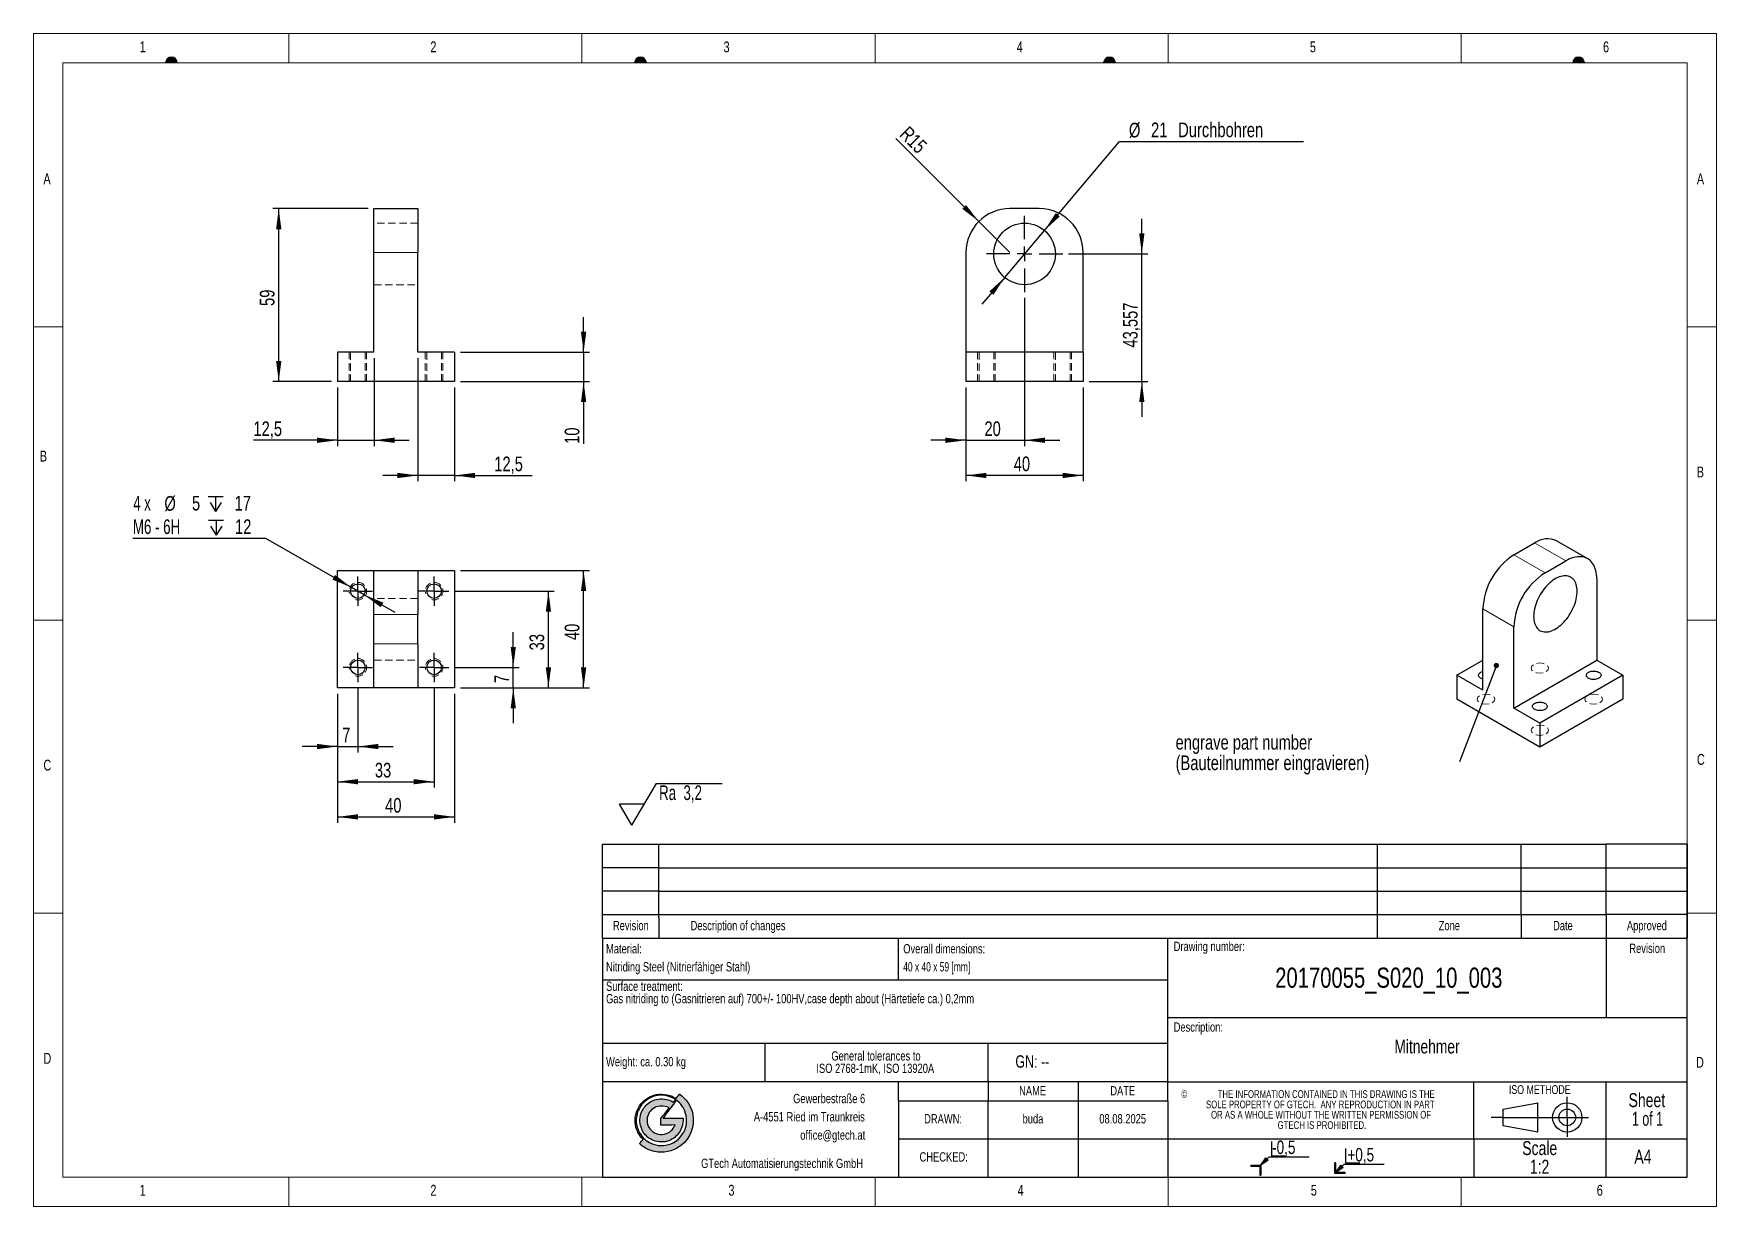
# Model space of a CAD drawing. Header units: millimetres. Extents: x 10 to 584, y 10 to 410.
import ezdxf

# ---------------------------------------------------------------- set-up
doc = ezdxf.new("R2010")
doc.units = ezdxf.units.MM
doc.header["$LTSCALE"] = 2
doc.linetypes.add('HIDDEN', pattern=[1.905, 1.27, -0.635])
doc.layers.add('SLD-0', color=7, linetype='Continuous')
doc.styles.add('SLDTEXTSTYLE0', font='TXT', dxfattribs={"width": 0.75})
doc.styles.add('SLDTEXTSTYLE1', font='TXT', dxfattribs={"width": 0.676471})
doc.styles.add('SLDTEXTSTYLE2', font='TXT', dxfattribs={"width": 0.666667})
doc.styles.add('SLDTEXTSTYLE3', font='TXT', dxfattribs={"width": 0.678571})
doc.dimstyles.new('SLDDIMSTYLE0', dxfattribs={"dimtxt": 5, "dimasz": 7, "dimexe": 0, "dimexo": 0.0625, "dimgap": 1.25, "dimtad": 1, "dimdec": 3, "dimrnd": 1e-09, "dimzin": 12, "dimdsep": 46, "dimtxsty": 'SLDTEXTSTYLE0', "dimsah": 1, "dimcen": 0.09, "dimadec": 0, "dimazin": 3, "dimtfac": 1, "dimtdec": 3, "dimtofl": 0, "dimtmove": 0, "dimatfit": 3, "dimfxl": 1, "dimfrac": 2, "dimtolj": 1, "dimtzin": 12, "dimarcsym": 0})
doc.dimstyles.new('SLDDIMSTYLE1', dxfattribs={"dimtxt": 5, "dimasz": 7, "dimexe": 0, "dimexo": 0.0625, "dimgap": 1.25, "dimtad": 1, "dimdec": 3, "dimrnd": 1e-09, "dimzin": 12, "dimdsep": 46, "dimtxsty": 'SLDTEXTSTYLE0', "dimsah": 1, "dimcen": 0.09, "dimadec": 0, "dimazin": 3, "dimtfac": 1, "dimtdec": 3, "dimtmove": 0, "dimatfit": 0, "dimfxl": 1, "dimfrac": 2, "dimtolj": 1, "dimtzin": 12, "dimarcsym": 0})
doc.dimstyles.new('SLDDIMSTYLE2', dxfattribs={"dimtxt": 5, "dimasz": 7, "dimexe": 0, "dimexo": 0.0625, "dimgap": 1.25, "dimtad": 1, "dimdec": 3, "dimrnd": 1e-09, "dimzin": 12, "dimdsep": 46, "dimtxsty": 'SLDTEXTSTYLE0', "dimsah": 1, "dimcen": 0, "dimadec": 0, "dimazin": 3, "dimtfac": 1, "dimtdec": 3, "dimtofl": 0, "dimtmove": 0, "dimatfit": 3, "dimfxl": 1, "dimfrac": 2, "dimtolj": 1, "dimtzin": 12, "dimarcsym": 0})
doc.dimstyles.new('SLDDIMSTYLE3', dxfattribs={"dimtxt": 5, "dimasz": 7, "dimexe": 0, "dimexo": 0.0625, "dimgap": 1.25, "dimtad": 0, "dimtih": 1, "dimtoh": 1, "dimdec": 3, "dimrnd": 1e-09, "dimzin": 12, "dimdsep": 46, "dimtxsty": 'SLDTEXTSTYLE0', "dimsah": 1, "dimcen": 0, "dimadec": 0, "dimazin": 3, "dimtfac": 1, "dimtdec": 3, "dimtmove": 0, "dimatfit": 3, "dimfxl": 1, "dimfrac": 2, "dimtolj": 1, "dimtzin": 12, "dimarcsym": 0})
doc.dimstyles.new('SLDDIMSTYLE4', dxfattribs={"dimtxt": 5, "dimasz": 7, "dimexe": 0, "dimexo": 0.0625, "dimgap": 1.25, "dimtad": 0, "dimtih": 1, "dimtoh": 1, "dimdec": 6, "dimrnd": 1e-09, "dimzin": 12, "dimdsep": 46, "dimtxsty": 'SLDTEXTSTYLE0', "dimsah": 1, "dimcen": 0, "dimadec": 0, "dimazin": 3, "dimtfac": 1, "dimtdec": 3, "dimtmove": 0, "dimatfit": 3, "dimfxl": 1, "dimfrac": 2, "dimtolj": 1, "dimtzin": 12, "dimarcsym": 0})
doc.dimstyles.new('SLDDIMSTYLE5', dxfattribs={"dimtxt": 0.18, "dimasz": 1.8, "dimexe": 0, "dimexo": 0.0625, "dimgap": 0, "dimtad": 0, "dimtih": 1, "dimtoh": 1, "dimdec": 0, "dimrnd": 1e-09, "dimzin": 0, "dimdsep": 46, "dimtxsty": 'Standard', "dimblk1": 'DOT', "dimblk2": 'DOT', "dimsah": 1, "dimcen": 0.09, "dimadec": 0, "dimazin": 0, "dimtfac": 1.8, "dimtdec": 0, "dimtofl": 0, "dimtmove": 0, "dimatfit": 3, "dimldrblk": 'DOT', "dimfxl": 1, "dimfrac": 2, "dimtolj": 1, "dimtzin": 0, "dimarcsym": 0})

msp = doc.modelspace()

# ---------------------------------------------------------------- texts
at = {"color": 7, "linetype": 'Continuous', "lineweight": 0, "char_height": 3.7041667, "style": 'SLDTEXTSTYLE0'}
for s, insert, attachment_point in [('1', (46.1666747, 407.3360328), 1), ('2', (145.3333413, 407.3360328), 1), ('3', (245.3333413, 407.3360328), 1), ('4', (345.3333413, 407.3360328), 1), ('5', (445.3333413, 407.3360328), 1), ('6', (545.3333413, 407.3360328), 1), ('A', (13.3333333, 362.3360328), 1), ('A', (577.3333493, 362.3360328), 1), ('B', (13.3497202, 267.7553731), 2), ('B', (577.3333493, 262.3360328), 1), ('C', (13.3333333, 162.3360328), 1), ('C', (577.3853041, 164.2992441), 1), ('D', (13.3333333, 62.3360328), 1), ('1', (46.1666747, 17.3360328), 1), ('2', (145.3333413, 17.3360328), 1)]:
    msp.add_mtext(s, dxfattribs=dict(at, insert=insert, attachment_point=attachment_point))
at = {"layer": 'SLD-0', "color": 7, "style": 'SLDTEXTSTYLE0'}
for s, insert, char_height, attachment_point in [('Revision', (213.717463, 107.3594569), 3.175, 2), ('Drawing number:', (398.8854698, 100.2770115), 3.175, 1), ('20170055_S020_10_003', (472.2722819, 91.4370309), 6.879166667, 2), ('Description:', (398.8854698, 72.7400088), 3.175, 1), ('D', (577.0568857, 60.9844561), 3.7041667, 1), ('NAME', (350.7596239, 51.0094568), 3.175, 2), ('DATE', (381.5220946, 51.0094568), 3.175, 2), ('DRAWN:', (320.2246672, 41.4594568), 3.175, 2), ('buda', (350.8790533, 41.4594568), 3.175, 2), ('08.08.2025', (381.491962, 41.4594568), 3.175, 2), ('A4', (556.0411317, 29.3416947), 4.7625, 1), ('CHECKED:', (320.4300869, 28.4594568), 3.175, 2), ('3', (247, 17.3360328), 3.7041667, 1), ('4', (345.6473789, 17.3360328), 3.7041667, 1), ('5', (445.6542385, 17.3360328), 3.7041667, 1), ('6', (543.2154799, 17.3360328), 3.7041667, 1)]:
    msp.add_mtext(s, dxfattribs=dict(at, insert=insert, char_height=char_height, attachment_point=attachment_point))
at = {"layer": 'SLD-0'}
for s, insert, char_height, attachment_point, style in [('Description of changes', (250.2883363, 107.3594569), 3.175, 2, 'SLDTEXTSTYLE0'), ('Zone', (492.9223062, 107.3594569), 3.175, 2, 'SLDTEXTSTYLE0'), ('Date', (531.6671401, 107.3594569), 3.175, 2, 'SLDTEXTSTYLE0'), ('Approved', (560.3141901, 107.3594569), 3.175, 2, 'SLDTEXTSTYLE0'), ('Material:', (205.25, 99.4594569), 3.175, 1, 'SLDTEXTSTYLE0'), ('Overall dimensions:', (306.6304446, 99.4594569), 3.175, 1, 'SLDTEXTSTYLE0'), ('Revision', (560.430313, 99.6022228), 3.175, 2, 'SLDTEXTSTYLE0'), ('Nitriding Steel (Nitrierfähiger Stahl)', (205.2497903, 93.3049284), 3.175, 1, 'SLDTEXTSTYLE0'), ('40 x 40 x 59 [mm]', (306.6304446, 93.2985943), 3.175, 1, 'SLDTEXTSTYLE1'), ('Mitnehmer', (485.2997329, 66.8704651), 4.7, 2, 'SLDTEXTSTYLE0'), ('Weight: ca. 0.30 kg', (205.25, 60.9321472), 3.175, 1, 'SLDTEXTSTYLE0'), ('GN: --', (344.8911731, 61.5239559), 4.23333333, 1, 'SLDTEXTSTYLE0'), ('-0,5', (432.4653779, 32.4403545), 4.6, 1, 'SLDTEXTSTYLE0'), ('+0,5', (458.1461785, 29.9087012), 4.6, 1, 'SLDTEXTSTYLE0')]:
    msp.add_mtext(s, dxfattribs=dict(at, insert=insert, char_height=char_height, attachment_point=attachment_point, style=style))
at = {"layer": 'SLD-0', "color": 3, "true_color": 0x00ff00, "insert": (523.7614593, 51.3323304), "char_height": 3.000000082, "attachment_point": 2, "style": 'SLDTEXTSTYLE0'}
msp.add_mtext('ISO METHODE', dxfattribs=at)

# ---------------------------------------------------------------- blocks, each defined once
blk = doc.blocks.new('SW_NOTE_0')
at = {"layer": 'SLD-0', "color": 0, "char_height": 3.175, "attachment_point": 2, "style": 'SLDTEXTSTYLE0'}
for s, insert in [('General tolerances to', (22.32, 4.09)), ('ISO 2768-1mK, ISO 13920A', (22.08, -0.14))]:
    blk.add_mtext(s, dxfattribs=dict(at, insert=insert))
blk = doc.blocks.new('SW_NOTE_0_1')
at = {"layer": 'SLD-0', "color": 0, "char_height": 3.175, "attachment_point": 3, "style": 'SLDTEXTSTYLE0'}
for s, insert in [('Gewerbestraße 6', (34.83, 4.09)), ('A-4551 Ried im Traunkreis', (34.71, -2.14)), ('office@gtech.at', (34.84, -8.37)), ('GTech Automatisierungstechnik GmbH', (34.06, -18.02))]:
    blk.add_mtext(s, dxfattribs=dict(at, insert=insert))
blk = doc.blocks.new('SW_NOTE_0_2')
at = {"layer": 'SLD-0', "color": 0, "char_height": 3.175, "attachment_point": 1, "style": 'SLDTEXTSTYLE0'}
for s, insert in [('Surface treatment:', (0, 4.09)), ('Gas nitriding to (Gasnitrieren auf) 700+/- 100HV,case depth about (Härtetiefe ca.) 0,2mm', (0, -0.14))]:
    blk.add_mtext(s, dxfattribs=dict(at, insert=insert))
blk = doc.blocks.new('SW_NOTE_0_3')
at = {"layer": 'SLD-0', "color": 0, "char_height": 4.763, "attachment_point": 2, "style": 'SLDTEXTSTYLE0'}
for s, insert in [('Scale', (8.41, 6.14)), ('1:2', (8.35, -0.21))]:
    blk.add_mtext(s, dxfattribs=dict(at, insert=insert))
blk = doc.blocks.new('SW_NOTE_0_4')
at = {"layer": 'SLD-0', "color": 0, "attachment_point": 2, "style": 'SLDTEXTSTYLE0'}
for s, insert, char_height in [('©', (1.28, 3.41), 2.65), ('THE INFORMATION CONTAINED IN THIS DRAWING IS THE', (49.67, 3.41), 2.6458), ('SOLE PROPERTY OF GTECH.  ANY REPRODUCTION IN PART', (47.66, -0.12), 2.6458), ('OR AS A WHOLE WITHOUT THE WRITTEN PERMISSION OF', (47.92, -3.64), 2.6458), ('GTECH IS PROHIBITED.', (48.23, -7.17), 2.6458)]:
    blk.add_mtext(s, dxfattribs=dict(at, insert=insert, char_height=char_height))
blk = doc.blocks.new('SW_NOTE_0_5')
at = {"layer": 'SLD-0', "color": 0, "char_height": 4.763, "attachment_point": 2}
for s, insert, style in [('Sheet', (8.56, 6.14), 'SLDTEXTSTYLE0'), ('1 of 1', (8.79, -0.21), 'SLDTEXTSTYLE2')]:
    blk.add_mtext(s, dxfattribs=dict(at, insert=insert, style=style))
blk = doc.blocks.new('SW_SFSYMBOL_0')
at = {"layer": 'SLD-0', "color": 0}
for p, q in [((-9.35, -7.14), (-0.92, 7.14)), ((-0.92, 7.14), (21.53, 7.14)), ((-9.35, -7.14), (-13.56, 0)), ((-5.14, 0), (-13.56, 0))]:
    blk.add_line(p, q, dxfattribs=at)
at = {"layer": 'SLD-0', "color": 0, "insert": (0, 6.45), "char_height": 5, "attachment_point": 1, "style": 'SLDTEXTSTYLE3'}
blk.add_mtext('Ra  3,2', dxfattribs=at)
blk = doc.blocks.new('_D')
at = {"layer": 'SLD-0'}
for p, q in [((124.1, 350.31), (91.6, 350.31)), ((93.6, 291.31), (93.6, 350.31)), ((111.6, 291.31), (91.6, 291.31))]:
    blk.add_line(p, q, dxfattribs=at)
for points in [[(93.6, 350.31), (92.7, 343.31), (94.5, 343.31)], [(93.6, 291.31), (94.5, 298.31), (92.7, 298.31)]]:
    blk.add_solid(points, dxfattribs=at)
at = {"layer": 'SLD-0', "insert": (87.15, 317.11), "char_height": 5, "attachment_point": 1, "rotation": 90, "style": 'SLDTEXTSTYLE0'}
blk.add_mtext('59', dxfattribs=at)
blk = doc.blocks.new('_D_1')
at = {"layer": 'SLD-0'}
for p, q in [((126.1, 299.31), (126.1, 269.31)), ((113.6, 289.31), (113.6, 269.31)), ((113.6, 271.31), (84.97, 271.31)), ((113.6, 271.31), (126.1, 271.31)), ((126.1, 271.31), (138.1, 271.31))]:
    blk.add_line(p, q, dxfattribs=at)
for points in [[(113.6, 271.31), (106.6, 272.21), (106.6, 270.41)], [(126.1, 271.31), (133.1, 270.41), (133.1, 272.21)]]:
    blk.add_solid(points, dxfattribs=at)
at = {"layer": 'SLD-0', "insert": (84.97, 277.75), "char_height": 5, "attachment_point": 1, "style": 'SLDTEXTSTYLE0'}
blk.add_mtext('12,5', dxfattribs=at)
blk = doc.blocks.new('_D_2')
at = {"layer": 'SLD-0'}
for p, q in [((141.1, 299.31), (141.1, 257.31)), ((153.6, 289.31), (153.6, 257.31)), ((141.1, 259.31), (129.1, 259.31)), ((153.6, 259.31), (141.1, 259.31)), ((153.6, 259.31), (180.06, 259.31))]:
    blk.add_line(p, q, dxfattribs=at)
for points in [[(141.1, 259.31), (134.1, 260.21), (134.1, 258.41)], [(153.6, 259.31), (160.6, 258.41), (160.6, 260.21)]]:
    blk.add_solid(points, dxfattribs=at)
at = {"layer": 'SLD-0', "insert": (167.13, 265.75), "char_height": 5, "attachment_point": 1, "style": 'SLDTEXTSTYLE0'}
blk.add_mtext('12,5', dxfattribs=at)
blk = doc.blocks.new('_D_3')
at = {"layer": 'SLD-0'}
for p, q in [((197.6, 301.31), (197.6, 313.31)), ((155.6, 301.31), (199.6, 301.31)), ((197.6, 301.31), (197.6, 291.31)), ((155.6, 291.31), (199.6, 291.31)), ((197.6, 291.31), (197.6, 270.07))]:
    blk.add_line(p, q, dxfattribs=at)
for points in [[(197.6, 301.31), (198.5, 308.31), (196.7, 308.31)], [(197.6, 291.31), (196.7, 284.31), (198.5, 284.31)]]:
    blk.add_solid(points, dxfattribs=at)
at = {"layer": 'SLD-0', "insert": (191.15, 270.07), "char_height": 5, "attachment_point": 1, "rotation": 90, "style": 'SLDTEXTSTYLE0'}
blk.add_mtext('10', dxfattribs=at)
blk = doc.blocks.new('_D_4')
at = {"layer": 'SLD-0'}
for q in [(304.09, 374.24), (343.02, 335.31)]:
    blk.add_line((332.41, 345.92), q, dxfattribs=at)
blk.add_solid([(332.41, 345.92), (328.1, 351.5), (326.83, 350.23)], dxfattribs=at)
at = {"layer": 'SLD-0', "insert": (308.64, 378.79), "char_height": 5, "attachment_point": 1, "rotation": 315, "style": 'SLDTEXTSTYLE0'}
blk.add_mtext('R15', dxfattribs=at)
blk = doc.blocks.new('_D_5')
at = {"layer": 'SLD-0'}
for p, q in [((328.02, 289.31), (328.02, 257.31)), ((368.02, 289.31), (368.02, 257.31)), ((368.02, 259.31), (328.02, 259.31))]:
    blk.add_line(p, q, dxfattribs=at)
for points in [[(328.02, 259.31), (335.02, 258.41), (335.02, 260.21)], [(368.02, 259.31), (361.02, 260.21), (361.02, 258.41)]]:
    blk.add_solid(points, dxfattribs=at)
at = {"layer": 'SLD-0', "insert": (344.33, 265.75), "char_height": 5, "attachment_point": 1, "style": 'SLDTEXTSTYLE0'}
blk.add_mtext('40', dxfattribs=at)
blk = doc.blocks.new('_D_6')
at = {"layer": 'SLD-0'}
for p, q in [((348.02, 319.87), (348.02, 269.31)), ((328.02, 289.31), (328.02, 269.31)), ((328.02, 271.31), (316.02, 271.31)), ((328.02, 271.31), (348.02, 271.31)), ((348.02, 271.31), (360.02, 271.31))]:
    blk.add_line(p, q, dxfattribs=at)
for points in [[(328.02, 271.31), (321.02, 272.21), (321.02, 270.41)], [(348.02, 271.31), (355.02, 270.41), (355.02, 272.21)]]:
    blk.add_solid(points, dxfattribs=at)
at = {"layer": 'SLD-0', "insert": (334.33, 277.75), "char_height": 5, "attachment_point": 1, "style": 'SLDTEXTSTYLE0'}
blk.add_mtext('20', dxfattribs=at)
blk = doc.blocks.new('_D_7')
at = {"layer": 'SLD-0'}
for p, q in [((388.02, 334.87), (388.02, 346.87)), ((363.02, 334.87), (390.02, 334.87)), ((388.02, 291.31), (388.02, 334.87)), ((370.02, 291.31), (390.02, 291.31)), ((388.02, 291.31), (388.02, 279.31))]:
    blk.add_line(p, q, dxfattribs=at)
for points in [[(388.02, 334.87), (388.92, 341.87), (387.12, 341.87)], [(388.02, 291.31), (387.12, 284.31), (388.92, 284.31)]]:
    blk.add_solid(points, dxfattribs=at)
at = {"layer": 'SLD-0', "insert": (381.58, 302.93), "char_height": 5, "attachment_point": 1, "rotation": 90, "style": 'SLDTEXTSTYLE0'}
blk.add_mtext('43,557', dxfattribs=at)
blk = doc.blocks.new('_D_8')
at = {"layer": 'SLD-0'}
for p, q in [((354.81, 342.88), (380.44, 373.17)), ((380.44, 373.17), (443.17, 373.17)), ((341.24, 326.85), (354.81, 342.88)), ((341.24, 326.85), (333.48, 317.69))]:
    blk.add_line(p, q, dxfattribs=at)
for points in [[(354.81, 342.88), (360.02, 347.64), (358.64, 348.8)], [(341.24, 326.85), (336.03, 322.09), (337.4, 320.93)]]:
    blk.add_solid(points, dxfattribs=at)
at = {"layer": 'SLD-0', "char_height": 5, "attachment_point": 1, "style": 'SLDTEXTSTYLE0'}
for s, insert in [('%%c', (383.62, 379.61)), ('21', (391.16, 379.69)), ('Durchbohren', (400.42, 379.69))]:
    blk.add_mtext(s, dxfattribs=dict(at, insert=insert))
blk = doc.blocks.new('SW_CENTERMARKSYMBOL_0')
at = {"layer": 'SLD-0', "color": 0}
for p, q in [((0, 5), (0, 13)), ((-5, 0), (-13, 0)), ((0, 0), (-2.5, 0)), ((0, 0), (0, 2.5)), ((0, 0), (0, -2.5)), ((0, 0), (2.5, 0)), ((5, 0), (13, 0)), ((0, -5), (0, -13))]:
    blk.add_line(p, q, dxfattribs=at)
blk = doc.blocks.new('_D_9')
at = {"layer": 'SLD-0'}
for p, q in [((113.6, 184.84), (113.6, 164.84)), ((120.6, 186.84), (120.6, 164.84)), ((113.6, 166.84), (101.6, 166.84)), ((113.6, 166.84), (120.6, 166.84)), ((120.6, 166.84), (132.6, 166.84))]:
    blk.add_line(p, q, dxfattribs=at)
for points in [[(113.6, 166.84), (106.6, 167.74), (106.6, 165.94)], [(120.6, 166.84), (127.6, 165.94), (127.6, 167.74)]]:
    blk.add_solid(points, dxfattribs=at)
at = {"layer": 'SLD-0', "insert": (115.25, 173.29), "char_height": 5, "attachment_point": 1, "style": 'SLDTEXTSTYLE0'}
blk.add_mtext('7', dxfattribs=at)
blk = doc.blocks.new('_D_10')
at = {"layer": 'SLD-0'}
for p, q in [((113.6, 184.84), (113.6, 152.84)), ((146.6, 186.84), (146.6, 152.84)), ((113.6, 154.84), (146.6, 154.84))]:
    blk.add_line(p, q, dxfattribs=at)
for points in [[(113.6, 154.84), (120.6, 153.94), (120.6, 155.74)], [(146.6, 154.84), (139.6, 155.74), (139.6, 153.94)]]:
    blk.add_solid(points, dxfattribs=at)
at = {"layer": 'SLD-0', "insert": (126.4, 161.29), "char_height": 5, "attachment_point": 1, "style": 'SLDTEXTSTYLE0'}
blk.add_mtext('33', dxfattribs=at)
blk = doc.blocks.new('_D_11')
at = {"layer": 'SLD-0'}
for p, q in [((113.6, 184.84), (113.6, 140.84)), ((153.6, 184.84), (153.6, 140.84)), ((113.6, 142.84), (153.6, 142.84))]:
    blk.add_line(p, q, dxfattribs=at)
for points in [[(113.6, 142.84), (120.6, 141.94), (120.6, 143.74)], [(153.6, 142.84), (146.6, 143.74), (146.6, 141.94)]]:
    blk.add_solid(points, dxfattribs=at)
at = {"layer": 'SLD-0', "insert": (129.9, 149.29), "char_height": 5, "attachment_point": 1, "style": 'SLDTEXTSTYLE0'}
blk.add_mtext('40', dxfattribs=at)
blk = doc.blocks.new('_D_12')
at = {"layer": 'SLD-0'}
for p, q in [((173.6, 193.84), (173.6, 205.84)), ((153.6, 193.84), (175.6, 193.84)), ((173.6, 186.84), (173.6, 193.84)), ((155.6, 186.84), (175.6, 186.84)), ((173.6, 186.84), (173.6, 174.84))]:
    blk.add_line(p, q, dxfattribs=at)
for points in [[(173.6, 193.84), (174.5, 200.84), (172.7, 200.84)], [(173.6, 186.84), (172.7, 179.84), (174.5, 179.84)]]:
    blk.add_solid(points, dxfattribs=at)
at = {"layer": 'SLD-0', "insert": (167.15, 188.5), "char_height": 5, "attachment_point": 1, "rotation": 90, "style": 'SLDTEXTSTYLE0'}
blk.add_mtext('7', dxfattribs=at)
blk = doc.blocks.new('_D_13')
at = {"layer": 'SLD-0'}
for p, q in [((153.6, 219.84), (187.6, 219.84)), ((185.6, 186.84), (185.6, 219.84)), ((155.6, 186.84), (187.6, 186.84))]:
    blk.add_line(p, q, dxfattribs=at)
for points in [[(185.6, 219.84), (184.7, 212.84), (186.5, 212.84)], [(185.6, 186.84), (186.5, 193.84), (184.7, 193.84)]]:
    blk.add_solid(points, dxfattribs=at)
at = {"layer": 'SLD-0', "insert": (179.15, 199.65), "char_height": 5, "attachment_point": 1, "rotation": 90, "style": 'SLDTEXTSTYLE0'}
blk.add_mtext('33', dxfattribs=at)
blk = doc.blocks.new('_D_14')
at = {"layer": 'SLD-0'}
for p, q in [((155.6, 226.84), (199.6, 226.84)), ((197.6, 186.84), (197.6, 226.84)), ((155.6, 186.84), (199.6, 186.84))]:
    blk.add_line(p, q, dxfattribs=at)
for points in [[(197.6, 226.84), (196.7, 219.84), (198.5, 219.84)], [(197.6, 186.84), (198.5, 193.84), (196.7, 193.84)]]:
    blk.add_solid(points, dxfattribs=at)
at = {"layer": 'SLD-0', "insert": (191.15, 203.15), "char_height": 5, "attachment_point": 1, "rotation": 90, "style": 'SLDTEXTSTYLE0'}
blk.add_mtext('40', dxfattribs=at)
blk = doc.blocks.new('SW_SYMBOL_HOLE_DEPTH')
at = {"layer": 'SLD-0', "color": 0}
for p, q in [((0, 1750), (1600, 1750)), ((200, 1110), (800, 150)), ((800, 1750), (800, 150)), ((1400, 1110), (800, 150))]:
    blk.add_line(p, q, dxfattribs=at)
blk = doc.blocks.new('_D_15')
at = {"layer": 'SLD-0'}
for p, q in [((89.23, 237.81), (43.85, 237.81)), ((118.43, 221.09), (89.23, 237.81)), ((122.77, 218.6), (118.43, 221.09)), ((122.77, 218.6), (133.18, 212.64))]:
    blk.add_line(p, q, dxfattribs=at)
for points in [[(118.43, 221.09), (112.8, 225.35), (111.91, 223.78)], [(122.77, 218.6), (128.39, 214.34), (129.29, 215.9)]]:
    blk.add_solid(points, dxfattribs=at)
at = {"layer": 'SLD-0', "xscale": 0.0031933594, "yscale": 0.0031933594, "zscale": 0.0031933594}
for p in [(69.52, 246.52), (69.67, 238.5)]:
    blk.add_blockref('SW_SYMBOL_HOLE_DEPTH', p, dxfattribs=at)
at = {"layer": 'SLD-0', "char_height": 5, "attachment_point": 1}
for s, insert, style in [('4 x', (44, 252.35), 'SLDTEXTSTYLE2'), ('%%c', (54.59, 252.27), 'SLDTEXTSTYLE0'), ('5', (64.01, 252.35), 'SLDTEXTSTYLE0'), ('17', (78.54, 252.35), 'SLDTEXTSTYLE0'), ('M6 - 6H', (43.85, 244.33), 'SLDTEXTSTYLE3'), ('12', (78.69, 244.33), 'SLDTEXTSTYLE0')]:
    blk.add_mtext(s, dxfattribs=dict(at, insert=insert, style=style))
blk = doc.blocks.new('SW_CENTERMARKSYMBOL_1')
at = {"layer": 'SLD-0', "color": 0}
for p, q in [((-2.5, 0), (-5.36, 0)), ((0, 0), (-2.5, 0)), ((0, 2.5), (0, 5)), ((0, 0), (0, 2.5)), ((0, 0), (0, -2.5)), ((0, 0), (2.5, 0)), ((2.5, 0), (5, 0)), ((0, -2.5), (0, -5))]:
    blk.add_line(p, q, dxfattribs=at)
blk = doc.blocks.new('SW_CENTERMARKSYMBOL_2')
at = {"layer": 'SLD-0', "color": 0}
for p, q in [((-2.5, 0), (-5, 0)), ((0, 0), (-2.5, 0)), ((0, 2.5), (0, 5)), ((0, 0), (0, 2.5)), ((0, 0), (0, -2.5)), ((0, 0), (2.5, 0)), ((2.5, 0), (5, 0)), ((0, -2.5), (0, -5))]:
    blk.add_line(p, q, dxfattribs=at)
blk = doc.blocks.new('SW_CENTERMARKSYMBOL_3')
at = {"layer": 'SLD-0', "color": 0}
for p, q in [((-2.5, 0), (-5, 0)), ((0, 0), (-2.5, 0)), ((0, 2.5), (0, 5)), ((0, 0), (0, 2.5)), ((0, 0), (0, -2.5)), ((0, 0), (2.5, 0)), ((2.5, 0), (5, 0)), ((0, -2.5), (0, -5))]:
    blk.add_line(p, q, dxfattribs=at)
blk = doc.blocks.new('SW_CENTERMARKSYMBOL_4')
at = {"layer": 'SLD-0', "color": 0}
for p, q in [((-2.5, 0), (-5, 0)), ((0, 0), (-2.5, 0)), ((0, 2.5), (0, 5)), ((0, 0), (0, 2.5)), ((0, 0), (0, -2.5)), ((0, 0), (2.5, 0)), ((2.5, 0), (5, 0)), ((0, -2.5), (0, -5))]:
    blk.add_line(p, q, dxfattribs=at)
blk = doc.blocks.new('SW_NOTE_0_6')
at = {"color": 0, "linetype": 'Continuous', "lineweight": 0, "char_height": 5, "attachment_point": 1, "style": 'SLDTEXTSTYLE0'}
for s, insert in [('engrave part number', (-96.82, 9.2)), ('(Bauteilnummer eingravieren)', (-96.82, 2.2))]:
    blk.add_mtext(s, dxfattribs=dict(at, insert=insert))
blk = doc.blocks.new('_Dot')
at = {"color": 0, "linetype": 'ByBlock', "lineweight": -2}
blk.add_line((-0.5, 0), (-1, 0), dxfattribs=at)
at = {"color": 0, "linetype": 'ByBlock', "const_width": 0.5}
blk.add_lwpolyline([(-0.25, 0, 1), (0.25, 0, 1)], format="xyb", close=True, dxfattribs=at)

# ---------------------------------------------------------------- dimensions: what is measured, and where the dimension line sits
at = {"layer": 'SLD-0'}
for p1, p2, text, dimstyle, picture, middle in [((354.8055843, 342.8793257), (341.2372279, 326.8512346), '<> Durchbohren', 'SLDDIMSTYLE3', '_D_8', (413.3964347, 377.3984439)), ((118.427305, 221.0859125), (122.7659794, 218.6007758), '4 x <> {\\fGDT;x} 17\\PM6 - 6H {\\fGDT;x} 12\\P', 'SLDDIMSTYLE4', '_D_15', (64.9508757, 245.8242131))]:
    dim = msp.add_diameter_dim_2p(p1=p1, p2=p2, text=text, dimstyle=dimstyle, dxfattribs=at)
    dim.commit()
    dim.dimension.update_dxf_attribs({"geometry": picture, "text_midpoint": middle, "dimtype": 163})
dim = msp.add_radius_dim(center=(343.0214061, 335.3086044), mpoint=(332.4148044, 345.9152061), dimstyle='SLDDIMSTYLE2', dxfattribs=at)
dim.commit()
dim.dimension.update_dxf_attribs({"geometry": '_D_4', "text_midpoint": (308.0214261, 370.3086244), "dimtype": 164})
for base, p1, p2, dimstyle, picture, middle in [((93.5966422, 350.3086044), (113.5966422, 291.3086044), (126.0966422, 350.3086044), 'SLDDIMSTYLE0', '_D', (93.5966422, 320.8086044)), ((388.0214061, 334.8652802), (368.0214061, 291.3086044), (361.0214061, 334.8652802), 'SLDDIMSTYLE1', '_D_7', (388.0214061, 313.0869423)), ((197.5966422, 291.3086044), (153.5966422, 301.3086044), (153.5966422, 291.3086044), 'SLDDIMSTYLE1', '_D_3', (197.5966422, 273.766938)), ((197.5966422, 226.8433442), (153.5966422, 186.8433442), (153.5966422, 226.8433442), 'SLDDIMSTYLE0', '_D_14', (197.5966422, 206.8433442)), ((185.5966422, 219.8433442), (153.5966422, 186.8433442), (151.5966422, 219.8433442), 'SLDDIMSTYLE1', '_D_13', (185.5966422, 203.3433442)), ((173.5966422, 193.8433442), (153.5966422, 186.8433442), (151.5966422, 193.8433442), 'SLDDIMSTYLE1', '_D_12', (173.5966422, 190.3433442))]:
    dim = msp.add_linear_dim(base=base, p1=p1, p2=p2, angle=90, dimstyle=dimstyle, dxfattribs=at)
    dim.commit()
    dim.dimension.update_dxf_attribs({"geometry": picture, "text_midpoint": middle, "dimtype": 160})
for base, p1, p2, dimstyle, picture, middle in [((348.0214061, 271.3086044), (328.0214061, 291.3086044), (348.0214061, 321.8652802), 'SLDDIMSTYLE1', '_D_6', (338.0214061, 271.3086044)), ((126.0966422, 271.3086044), (113.5966422, 291.3086044), (126.0966422, 301.3086044), 'SLDDIMSTYLE1', '_D_1', (91.4369197, 271.3086044)), ((141.0966422, 259.3086044), (153.5966422, 291.3086044), (141.0966422, 301.3086044), 'SLDDIMSTYLE1', '_D_2', (173.5966422, 259.3086044)), ((328.0214061, 259.3086044), (368.0214061, 291.3086044), (328.0214061, 291.3086044), 'SLDDIMSTYLE0', '_D_5', (348.0214061, 259.3086044)), ((120.5966422, 166.8433442), (113.5966422, 186.8433442), (120.5966422, 188.8433442), 'SLDDIMSTYLE1', '_D_9', (117.0966422, 166.8433442)), ((146.5966422, 154.8433442), (113.5966422, 186.8433442), (146.5966422, 188.8433442), 'SLDDIMSTYLE1', '_D_10', (130.0966422, 154.8433442)), ((153.5966422, 142.8433442), (113.5966422, 186.8433442), (153.5966422, 186.8433442), 'SLDDIMSTYLE0', '_D_11', (133.5966422, 142.8433442))]:
    dim = msp.add_linear_dim(base=base, p1=p1, p2=p2, dimstyle=dimstyle, dxfattribs=at)
    dim.commit()
    dim.dimension.update_dxf_attribs({"geometry": picture, "text_midpoint": middle, "dimtype": 160})

# ---------------------------------------------------------------- hatches: boundary and pattern name
at = {"linetype": 'Continuous'}
h = msp.add_hatch(color=7, dxfattribs=at)
edge = h.paths.add_edge_path(flags=0)
edge.add_line((55, 400), (59, 400))
edge.add_arc((57, 400), 2, 0, 180)
h = msp.add_hatch(color=7, dxfattribs=at)
edge = h.paths.add_edge_path(flags=0)
edge.add_line((215, 400), (219, 400))
edge.add_arc((217, 400), 2, 0, 180)
h = msp.add_hatch(color=7, dxfattribs=at)
edge = h.paths.add_edge_path(flags=0)
edge.add_line((375, 400), (379, 400))
edge.add_arc((377, 400), 2, 0, 180)
h = msp.add_hatch(color=7, dxfattribs=at)
edge = h.paths.add_edge_path(flags=0)
edge.add_line((535, 400), (539, 400))
edge.add_arc((537, 400), 2, 0, 180)
h = msp.add_hatch(color=7, dxfattribs=at)
edge = h.paths.add_edge_path(flags=0)
edge.add_spline(control_points=[(230.370607, 48.2754141), (232.5928942, 46.6386573), (234.2577574, 44.4692901), (234.8471294, 41.2858973)], knot_values=[0, 0, 0, 0, 1, 1, 1, 1], weights=[1, 1, 1, 1], degree=3, periodic=0)
edge.add_spline(control_points=[(234.8471294, 41.2858973), (235.5343054, 37.5780477), (234.1735166, 34.4821885), (232.5653758, 32.4775397)], knot_values=[0, 0, 0, 0, 1, 1, 1, 1], weights=[1, 1, 1, 1], degree=3, periodic=0)
edge.add_spline(control_points=[(232.5653758, 32.4775397), (230.8854206, 30.3848595), (228.381599, 28.8102072), (225.0815862, 28.4904136)], knot_values=[0, 0, 0, 0, 1, 1, 1, 1], weights=[1, 1, 1, 1], degree=3, periodic=0)
edge.add_spline(control_points=[(225.0815862, 28.4904136), (223.1887358, 28.3062128), (221.5136022, 28.6540893), (220.1442286, 29.1904982)], knot_values=[0, 0, 0, 0, 1, 1, 1, 1], weights=[1, 1, 1, 1], degree=3, periodic=0)
edge.add_spline(control_points=[(220.1442286, 29.1904982), (218.7467486, 29.7393256), (217.623159, 30.462107), (216.6108465, 31.3820565)], knot_values=[0, 0, 0, 0, 1, 1, 1, 1], weights=[1, 1, 1, 1], degree=3, periodic=0)
edge.add_spline(control_points=[(216.6108465, 31.3820565), (216.9117339, 31.7585725), (217.2396262, 32.0740149), (217.5983062, 32.4775397)], knot_values=[0, 0, 0, 0, 1, 1, 1, 1], weights=[1, 1, 1, 1], degree=3, periodic=0)
edge.add_spline(control_points=[(217.5983062, 32.4775397), (217.6620454, 32.5493933), (217.9262142, 32.8000381), (217.9278214, 32.8281445)], knot_values=[0, 0, 0, 0, 1, 1, 1, 1], weights=[1, 1, 1, 1], degree=3, periodic=0)
edge.add_spline(control_points=[(217.9278214, 32.8281445), (217.9305262, 32.9016053), (217.459499, 33.3110885), (217.4005814, 33.3758861)], knot_values=[0, 0, 0, 0, 1, 1, 1, 1], weights=[1, 1, 1, 1], degree=3, periodic=0)
edge.add_spline(control_points=[(217.4005814, 33.3758861), (216.2905119, 34.6221325), (215.3851487, 36.4063597), (215.2063536, 38.5471501)], knot_values=[0, 0, 0, 0, 1, 1, 1, 1], weights=[1, 1, 1, 1], degree=3, periodic=0)
edge.add_spline(control_points=[(215.2063536, 38.5471501), (214.9800049, 41.2610053), (215.9042704, 43.3526389), (217.1596857, 44.9235789)], knot_values=[0, 0, 0, 0, 1, 1, 1, 1], weights=[1, 1, 1, 1], degree=3, periodic=0)
edge.add_spline(control_points=[(217.1596857, 44.9235789), (218.3816006, 46.4523789), (220.1383094, 47.6531141), (222.404383, 48.1008957)], knot_values=[0, 0, 0, 0, 1, 1, 1, 1], weights=[1, 1, 1, 1], degree=3, periodic=0)
edge.add_spline(control_points=[(222.404383, 48.1008957), (224.9989526, 48.6131221), (227.4865846, 47.9070125), (229.1416086, 46.7635093)], knot_values=[0, 0, 0, 0, 1, 1, 1, 1], weights=[1, 1, 1, 1], degree=3, periodic=0)
edge.add_spline(control_points=[(229.1416086, 46.7635093), (229.5808054, 47.2382605), (229.9183958, 47.8135597), (230.3490078, 48.2975621)], knot_values=[0, 0, 0, 0, 1, 1, 1, 1], weights=[1, 1, 1, 1], degree=3, periodic=0)
edge.add_spline(control_points=[(230.3490078, 48.2975621), (230.3668438, 48.3019917), (230.3689214, 48.2895261), (230.370607, 48.2754141)], knot_values=[0, 0, 0, 0, 1, 1, 1, 1], weights=[1, 1, 1, 1], degree=3, periodic=0)
edge = h.paths.add_edge_path(flags=0)
edge.add_spline(control_points=[(221.4606822, 31.1627325), (222.5075574, 30.8213397), (223.6214254, 30.6419958), (224.840663, 30.7467892)], knot_values=[0, 0, 0, 0, 1, 1, 1, 1], weights=[1, 1, 1, 1], degree=3, periodic=0)
edge.add_spline(control_points=[(224.840663, 30.7467892), (228.2126078, 31.0379589), (230.5326598, 32.9994093), (231.7750646, 35.3476069)], knot_values=[0, 0, 0, 0, 1, 1, 1, 1], weights=[1, 1, 1, 1], degree=3, periodic=0)
edge.add_spline(control_points=[(231.7750646, 35.3476069), (232.6571822, 37.0162333), (233.0423222, 39.4714077), (232.3893286, 41.7024365)], knot_values=[0, 0, 0, 0, 1, 1, 1, 1], weights=[1, 1, 1, 1], degree=3, periodic=0)
edge.add_spline(control_points=[(232.3893286, 41.7024365), (231.812383, 43.6719229), (230.715763, 45.0888461), (229.2075822, 46.2157677)], knot_values=[0, 0, 0, 0, 1, 1, 1, 1], weights=[1, 1, 1, 1], degree=3, periodic=0)
edge.add_spline(control_points=[(229.2075822, 46.2157677), (227.8025758, 44.2369909), (226.2354382, 42.2448077), (224.840663, 40.2779085)], knot_values=[0, 0, 0, 0, 1, 1, 1, 1], weights=[1, 1, 1, 1], degree=3, periodic=0)
edge.add_spline(control_points=[(224.840663, 40.2779085), (224.8066374, 40.2314565), (224.7218086, 40.1768901), (224.7526198, 40.1034293)], knot_values=[0, 0, 0, 0, 1, 1, 1, 1], weights=[1, 1, 1, 1], degree=3, periodic=0)
edge.add_spline(control_points=[(224.7526198, 40.1034293), (226.9630686, 40.0505093), (229.3220854, 40.1558397), (231.5551526, 40.0807325)], knot_values=[0, 0, 0, 0, 1, 1, 1, 1], weights=[1, 1, 1, 1], degree=3, periodic=0)
edge.add_spline(control_points=[(231.5551526, 40.0807325), (231.5887862, 38.0231637), (231.0690726, 36.4344661), (230.1949518, 35.1731277)], knot_values=[0, 0, 0, 0, 1, 1, 1, 1], weights=[1, 1, 1, 1], degree=3, periodic=0)
edge.add_spline(control_points=[(230.1949518, 35.1731277), (229.3436454, 33.9447173), (228.1596094, 32.9421381), (226.705407, 32.3905941)], knot_values=[0, 0, 0, 0, 1, 1, 1, 1], weights=[1, 1, 1, 1], degree=3, periodic=0)
edge.add_spline(control_points=[(226.705407, 32.3905941), (225.062143, 31.7666869), (222.9256646, 31.8428525), (221.416935, 32.4554309)], knot_values=[0, 0, 0, 0, 1, 1, 1, 1], weights=[1, 1, 1, 1], degree=3, periodic=0)
edge.add_spline(control_points=[(221.416935, 32.4554309), (219.9611254, 33.0469197), (218.7656822, 34.0560061), (217.9715686, 35.3043693)], knot_values=[0, 0, 0, 0, 1, 1, 1, 1], weights=[1, 1, 1, 1], degree=3, periodic=0)
edge.add_spline(control_points=[(217.9715686, 35.3043693), (217.1461734, 36.6019285), (216.5773501, 38.3823925), (216.8523106, 40.3222045)], knot_values=[0, 0, 0, 0, 1, 1, 1, 1], weights=[1, 1, 1, 1], degree=3, periodic=0)
edge.add_spline(control_points=[(216.8523106, 40.3222045), (217.1045783, 42.1011005), (217.873255, 43.4455429), (218.9369078, 44.5064909)], knot_values=[0, 0, 0, 0, 1, 1, 1, 1], weights=[1, 1, 1, 1], degree=3, periodic=0)
edge.add_spline(control_points=[(218.9369078, 44.5064909), (219.9589302, 45.5274941), (221.3332038, 46.3313685), (223.128799, 46.5884421)], knot_values=[0, 0, 0, 0, 1, 1, 1, 1], weights=[1, 1, 1, 1], degree=3, periodic=0)
edge.add_spline(control_points=[(223.128799, 46.5884421), (225.0172982, 46.8601765), (226.9479374, 46.4241549), (228.197947, 45.5366277)], knot_values=[0, 0, 0, 0, 1, 1, 1, 1], weights=[1, 1, 1, 1], degree=3, periodic=0)
edge.add_spline(control_points=[(228.197947, 45.5366277), (228.4734054, 45.8024037), (228.6970022, 46.1189437), (228.9001758, 46.4577493)], knot_values=[0, 0, 0, 0, 1, 1, 1, 1], weights=[1, 1, 1, 1], degree=3, periodic=0)
edge.add_spline(control_points=[(228.9001758, 46.4577493), (227.5334678, 47.2523725), (226.0215238, 47.9858437), (223.8088798, 47.8815717)], knot_values=[0, 0, 0, 0, 1, 1, 1, 1], weights=[1, 1, 1, 1], degree=3, periodic=0)
edge.add_spline(control_points=[(223.8088798, 47.8815717), (221.4504118, 47.7698517), (219.6218494, 46.7871469), (218.3227222, 45.6020133)], knot_values=[0, 0, 0, 0, 1, 1, 1, 1], weights=[1, 1, 1, 1], degree=3, periodic=0)
edge.add_spline(control_points=[(218.3227222, 45.6020133), (216.9868254, 44.3849317), (215.9863865, 42.7055645), (215.6676749, 40.5626181)], knot_values=[0, 0, 0, 0, 1, 1, 1, 1], weights=[1, 1, 1, 1], degree=3, periodic=0)
edge.add_spline(control_points=[(215.6676749, 40.5626181), (215.2971016, 38.0750253), (216.0241949, 35.9590877), (217.0716229, 34.4714085)], knot_values=[0, 0, 0, 0, 1, 1, 1, 1], weights=[1, 1, 1, 1], degree=3, periodic=0)
edge.add_spline(control_points=[(217.0716229, 34.4714085), (218.1633742, 32.9210485), (219.5581102, 31.7850325), (221.4606822, 31.1627325)], knot_values=[0, 0, 0, 0, 1, 1, 1, 1], weights=[1, 1, 1, 1], degree=3, periodic=0)
edge = h.paths.add_edge_path(flags=0)
edge.add_spline(control_points=[(219.2880222, 38.6346445), (219.4263198, 37.7309277), (219.835803, 36.9179197), (220.3414046, 36.3129069)], knot_values=[0, 0, 0, 0, 1, 1, 1, 1], weights=[1, 1, 1, 1], degree=3, periodic=0)
edge.add_spline(control_points=[(220.3414046, 36.3129069), (221.3877702, 35.0591341), (223.1190774, 34.2050837), (225.1696294, 34.6253469)], knot_values=[0, 0, 0, 0, 1, 1, 1, 1], weights=[1, 1, 1, 1], degree=3, periodic=0)
edge.add_spline(control_points=[(225.1696294, 34.6253469), (226.9749462, 34.9959437), (228.1277006, 36.1346645), (228.7904942, 37.7579365)], knot_values=[0, 0, 0, 0, 1, 1, 1, 1], weights=[1, 1, 1, 1], degree=3, periodic=0)
edge.add_spline(control_points=[(228.7904942, 37.7579365), (227.2088918, 37.7303789), (225.5947534, 37.7357885), (223.9844566, 37.7368469)], knot_values=[0, 0, 0, 0, 1, 1, 1, 1], weights=[1, 1, 1, 1], degree=3, periodic=0)
edge.add_line((223.9844566, 37.7368469), (223.9844566, 39.9489421))
edge.add_spline(control_points=[(223.9844566, 39.9489421), (224.889271, 41.2076149), (225.872407, 42.3884757), (226.7713022, 43.6529893)], knot_values=[0, 0, 0, 0, 1, 1, 1, 1], weights=[1, 1, 1, 1], degree=3, periodic=0)
edge.add_spline(control_points=[(226.7713022, 43.6529893), (225.958843, 44.0414221), (224.9691998, 44.2970061), (223.7208366, 44.2007309)], knot_values=[0, 0, 0, 0, 1, 1, 1, 1], weights=[1, 1, 1, 1], degree=3, periodic=0)
edge.add_spline(control_points=[(223.7208366, 44.2007309), (221.8096406, 44.0516925), (220.4197262, 42.8583661), (219.727219, 41.4620621)], knot_values=[0, 0, 0, 0, 1, 1, 1, 1], weights=[1, 1, 1, 1], degree=3, periodic=0)
edge.add_spline(control_points=[(219.727219, 41.4620621), (219.3420398, 40.6851573), (219.1329862, 39.6512965), (219.2880222, 38.6346445)], knot_values=[0, 0, 0, 0, 1, 1, 1, 1], weights=[1, 1, 1, 1], degree=3, periodic=0)
for points in [[(425.2052914, 23.7022358), (428.2543078, 23.7022358), (428.2543078, 20.6088921), (428.6052914, 20.6088921), (428.6052914, 24.0088921), (425.2052914, 24.0088921)], [(428.6052914, 24.0088921), (430.2924199, 26.5486676), (431.1449871, 25.6974245)], [(454.1579316, 21.5120318), (454.1579316, 24.8053755), (453.806948, 24.8053755), (453.806948, 21.2053755), (457.406948, 21.2053755), (457.406948, 21.5120318)], [(454.1579316, 21.5120318), (455.9224559, 24.0579642), (456.7081536, 23.2719207)]]:
    msp.add_hatch(color=7, dxfattribs=at).paths.add_polyline_path(points, flags=0)

# ---------------------------------------------------------------- linework, layer by layer
at = {"color": 7, "linetype": 'Continuous', "lineweight": 18}
for p, q in [((584, 410), (10, 410)), ((10, 410), (10, 10)), ((97, 400), (97, 410)), ((197, 410), (197, 400)), ((297, 410), (297, 400)), ((397, 410), (397, 400)), ((497, 400), (497, 410)), ((584, 10), (584, 410)), ((574, 400), (20, 400)), ((20, 400), (20, 20)), ((574, 400), (574, 133.5000001)), ((20, 310), (10, 310)), ((574, 310), (584, 310)), ((10, 210), (20, 210)), ((584, 210), (574, 210)), ((20, 110), (10, 110)), ((574, 110), (584, 110)), ((20, 20), (204.013896, 20)), ((97, 10), (97, 20)), ((197, 20), (197, 10)), ((297, 20), (297, 10)), ((397, 20), (397, 10)), ((497, 20), (497, 10)), ((10, 10), (584, 10))]:
    msp.add_line(p, q, dxfattribs=at)
at = {"color": 7, "linetype": 'Continuous', "lineweight": 25}
for p, q in [((126.0966422, 350.3086044), (141.0966422, 350.3086044)), ((126.0966422, 335.3086044), (126.0966422, 350.3086044)), ((141.0966422, 350.3086044), (141.0966422, 335.3086044)), ((353.0214061, 350.3086044), (343.0214061, 350.3086044)), ((126.0966422, 301.3086044), (126.0966422, 335.3086044)), ((141.0966422, 301.3086044), (141.0966422, 335.3086044)), ((328.0214061, 335.3086044), (328.0214061, 301.3086044)), ((368.0214061, 301.3086044), (368.0214061, 335.3086044)), ((113.5966422, 301.3086044), (113.5966422, 291.3086044)), ((126.0966422, 301.3086044), (113.5966422, 301.3086044)), ((153.5966422, 301.3086044), (141.0966422, 301.3086044)), ((153.5966422, 301.3086044), (153.5966422, 291.3086044)), ((328.0214061, 301.3086044), (328.0214061, 291.3086044)), ((368.0214061, 301.3086044), (328.0214061, 301.3086044)), ((368.0214061, 301.3086044), (368.0214061, 291.3086044)), ((153.5966422, 291.3086044), (113.5966422, 291.3086044)), ((368.0214061, 291.3086044), (328.0214061, 291.3086044)), ((514.9479438, 232.1865333), (522.0190116, 236.2685739)), ((540.1250039, 230.8881338), (529.5184021, 237.0111947)), ((525.5545455, 226.0634725), (532.6256134, 230.1455131)), ((113.5966422, 186.8433442), (113.5966422, 226.8433442)), ((113.5966422, 226.8433442), (126.0966422, 226.8433442)), ((126.0966422, 226.8433442), (141.0966422, 226.8433442)), ((126.0966422, 211.8433442), (126.0966422, 226.8433442)), ((141.0966422, 226.8433442), (141.0966422, 211.8433442)), ((141.0966422, 226.8433442), (153.5966422, 226.8433442)), ((153.5966422, 226.8433442), (153.5966422, 186.8433442)), ((543.2322151, 224.0204617), (543.2322151, 196.2580741)), ((504.3413421, 186.0529727), (504.3413421, 213.8153603)), ((126.0966422, 201.8433442), (126.0966422, 211.8433442)), ((141.0966422, 201.8433442), (141.0966422, 211.8433442)), ((514.9479438, 179.9299119), (514.9479438, 207.6922995)), ((126.0966422, 186.8433442), (126.0966422, 201.8433442)), ((141.0966422, 201.8433442), (141.0966422, 186.8433442)), ((495.5025073, 191.1555234), (504.3413421, 196.2580741)), ((514.9479438, 179.9299119), (543.2322151, 196.2580741)), ((543.2322151, 196.2580741), (552.0710498, 191.1555234)), ((495.5025073, 191.1555234), (495.5025073, 182.9901153)), ((504.3413421, 186.0529727), (495.5025073, 191.1555234)), ((552.0710498, 191.1555234), (523.7867786, 174.8273612)), ((552.0710498, 191.1555234), (552.0710498, 182.9901153)), ((126.0966422, 186.8433442), (113.5966422, 186.8433442)), ((141.0966422, 186.8433442), (126.0966422, 186.8433442)), ((153.5966422, 186.8433442), (141.0966422, 186.8433442)), ((523.7867786, 166.6619531), (495.5025073, 182.9901153)), ((523.7867786, 174.8273612), (514.9479438, 179.9299119)), ((552.0710498, 182.9901153), (523.7867786, 166.6619531)), ((523.7867786, 174.8273612), (523.7867786, 166.6619531))]:
    msp.add_line(p, q, dxfattribs=at)
at = {"color": 7, "linetype": 'HIDDEN', "lineweight": 18}
for p, q in [((141.0966422, 345.3652802), (126.0966422, 345.3652802)), ((126.0966422, 335.3086044), (141.0966422, 335.3086044)), ((126.0966422, 324.3652802), (141.0966422, 324.3652802)), ((117.5966422, 291.3086044), (117.5966422, 301.3086044)), ((117.5966422, 291.3086044), (117.5966422, 301.3086044)), ((118.0966422, 301.3086044), (118.0966422, 291.3086044)), ((123.0966422, 291.3086044), (123.0966422, 301.3086044)), ((123.5966422, 291.3086044), (123.5966422, 301.3086044)), ((123.5966422, 291.3086044), (123.5966422, 301.3086044)), ((143.5966422, 291.3086044), (143.5966422, 301.3086044)), ((143.5966422, 291.3086044), (143.5966422, 301.3086044)), ((144.0966422, 301.3086044), (144.0966422, 291.3086044)), ((149.0966422, 291.3086044), (149.0966422, 301.3086044)), ((149.5966422, 291.3086044), (149.5966422, 301.3086044)), ((149.5966422, 291.3086044), (149.5966422, 301.3086044)), ((332.0214061, 291.3086044), (332.0214061, 301.3086044)), ((332.0214061, 291.3086044), (332.0214061, 301.3086044)), ((332.5214061, 301.3086044), (332.5214061, 291.3086044)), ((337.5214061, 291.3086044), (337.5214061, 301.3086044)), ((338.0214061, 291.3086044), (338.0214061, 301.3086044)), ((338.0214061, 291.3086044), (338.0214061, 301.3086044)), ((358.0214061, 291.3086044), (358.0214061, 301.3086044)), ((358.0214061, 291.3086044), (358.0214061, 301.3086044)), ((358.5214061, 301.3086044), (358.5214061, 291.3086044)), ((363.5214061, 291.3086044), (363.5214061, 301.3086044)), ((364.0214061, 291.3086044), (364.0214061, 301.3086044)), ((364.0214061, 291.3086044), (364.0214061, 301.3086044)), ((141.0966422, 217.3433442), (126.0966422, 217.3433442)), ((126.0966422, 196.3433442), (141.0966422, 196.3433442))]:
    msp.add_line(p, q, dxfattribs=at)
at = {"color": 8, "linetype": 'Continuous', "lineweight": 18}
for p, q in [((141.0966422, 335.3086044), (126.0966422, 335.3086044)), ((532.6256134, 230.1455131), (522.0190116, 236.2685739)), ((514.9479438, 232.1865333), (525.5545455, 226.0634725)), ((514.9479438, 207.6922995), (504.3413421, 213.8153603)), ((141.0966422, 211.8433442), (126.0966422, 211.8433442)), ((126.0966422, 201.8433442), (141.0966422, 201.8433442))]:
    msp.add_line(p, q, dxfattribs=at)
at = {"color": 7, "linetype": 'Continuous', "lineweight": 25, "flags": 128}
for points in [[(543.2322151, 224.0204617), (543.2112854, 224.7774446), (543.1485789, 225.5072751), (543.044343, 226.2070728), (542.8989892, 226.8740761), (542.713091, 227.5056526), (542.4873822, 228.0993097), (542.2227535, 228.6527045), (541.9202493, 229.163653), (541.5810634, 229.6301388), (541.2065344, 230.0503209), (540.7981404, 230.4225409), (540.3574933, 230.7453299), (539.8863319, 231.017414), (539.3865157, 231.2377194), (538.8600174, 231.4053766), (538.3089148, 231.5197241), (537.7353827, 231.5803105), (537.1416847, 231.5868966), (536.5301639, 231.5394566), (535.9032335, 231.4381776), (535.2633679, 231.2834594), (534.6130923, 231.0759125), (533.954973, 230.8163561), (533.2916074, 230.5058144), (532.6256134, 230.1455131)], [(536.5147007, 219.7805309), (536.4948939, 220.394935), (536.4355792, 220.9831926), (536.3370731, 221.5421651), (536.1999012, 222.06887), (536.0247953, 222.5604973), (535.8126896, 223.0144238), (535.564716, 223.4282277), (535.2821973, 223.7997011), (534.9666411, 224.126862), (534.6197308, 224.407965), (534.2433174, 224.6415102), (533.8394093, 224.8262515), (533.4101615, 224.9612033), (532.9578641, 225.0456456), (532.4849305, 225.0791278), (531.9938839, 225.0614712), (531.4873442, 224.9927701), (530.968014, 224.873391), (530.4386643, 224.7039709), (529.9021192, 224.4854137), (529.3612416, 224.2188855), (528.8189173, 223.9058083), (528.2780397, 223.5478525), (527.7414946, 223.146928), (527.2121449, 222.7051739), (526.6928148, 222.2249472), (526.1862751, 221.70881), (525.6952284, 221.1595162), (525.2222948, 220.5799964), (524.7699974, 219.9733428), (524.3407496, 219.342792), (523.9368415, 218.6917083), (523.5604281, 218.0235655), (523.2135178, 217.3419284), (522.8979616, 216.6504339), (522.6154429, 215.9527715), (522.3674693, 215.2526633), (522.1553636, 214.5538449), (521.9802577, 213.8600446), (521.8430858, 213.1749643), (521.7445797, 212.5022591), (521.685265, 211.8455183), (521.6654583, 211.2082457), (521.685265, 210.5938415), (521.7445797, 210.0055839), (521.8430858, 209.4466115), (521.9802577, 208.9199065), (522.1553636, 208.4282792), (522.3674693, 207.9743527), (522.6154429, 207.5605489), (522.8979616, 207.1890755), (523.2135178, 206.8619145), (523.5604281, 206.5808115), (523.9368415, 206.3472664), (524.3407496, 206.162525), (524.7699974, 206.0275732), (525.2222948, 205.943131), (525.6952284, 205.9096488), (526.1862751, 205.9273054), (526.6928148, 205.9960065), (527.2121449, 206.1153855), (527.7414946, 206.2848056), (528.2780397, 206.5033629), (528.8189173, 206.7698911), (529.3612416, 207.0829683), (529.9021192, 207.4409241), (530.4386643, 207.8418485), (530.968014, 208.2836026), (531.4873442, 208.7638294), (531.9938839, 209.2799666), (532.4849305, 209.8292604), (532.9578641, 210.4087801), (533.4101615, 211.0154338), (533.8394093, 211.6459846), (534.2433174, 212.2970683), (534.6197308, 212.9652111), (534.9666411, 213.6468481), (535.2821973, 214.3383426), (535.564716, 215.0360051), (535.8126896, 215.7361132), (536.0247953, 216.4349317), (536.1999012, 217.1287319), (536.3370731, 217.8138122), (536.4355792, 218.4865174), (536.4948939, 219.1432583), (536.5147007, 219.7805309)], [(504.3413421, 189.8486328), (504.0719221, 189.9335147), (503.7712838, 190.061604), (503.507073, 190.2141297), (503.2851918, 190.3876845), (503.1105966, 190.5783915), (502.9871877, 190.7819908), (502.9177218, 190.9939341), (502.9037505, 191.2094871), (502.9455861, 191.4238346), (503.042294, 191.6321885), (503.1917138, 191.8298945), (503.3905078, 192.0125362), (503.6342353, 192.1760336), (503.9174518, 192.3167345), (504.2338307, 192.4314958), (504.3413421, 192.4624141)], [(543.9393219, 190.1350133), (543.6561054, 189.9943124), (543.3397265, 189.879551), (542.9972526, 189.7932928), (542.6363339, 189.7374645), (542.2650329, 189.7133134), (541.8916437, 189.7213788), (541.5245073, 189.7614806), (541.1718248, 189.8327231), (540.8414747, 189.9335147), (540.5408364, 190.061604), (540.2766256, 190.2141297), (540.0547444, 190.3876845), (539.8801493, 190.5783915), (539.7567403, 190.7819908), (539.6872744, 190.9939341), (539.6733031, 191.2094871), (539.7151387, 191.4238346), (539.8118466, 191.6321885), (539.9612664, 191.8298945), (540.1600605, 192.0125362), (540.403788, 192.1760336), (540.6870044, 192.3167345), (541.0033833, 192.4314958), (541.3458572, 192.517754), (541.7067759, 192.5735823), (542.0780769, 192.5977335), (542.4514661, 192.589668), (542.8186025, 192.5495662), (543.171285, 192.4783237), (543.5016351, 192.3775321), (543.8022734, 192.2494428), (544.0664842, 192.0969172), (544.2883654, 191.9233624), (544.4629605, 191.7326553), (544.5863695, 191.5290561), (544.6558354, 191.3171127), (544.6698067, 191.1015597), (544.6279711, 190.8872122), (544.5312632, 190.6788583), (544.3818434, 190.4811523), (544.1830494, 190.2985107), (543.9393219, 190.1350133)], [(525.5545455, 179.5217078), (525.2713291, 179.3810069), (524.9549502, 179.2662456), (524.6124762, 179.1799873), (524.2515576, 179.1241591), (523.8802566, 179.1000079), (523.5068674, 179.1080733), (523.139731, 179.1481752), (522.7870485, 179.2194177), (522.4566984, 179.3202093), (522.1560601, 179.4482986), (521.8918493, 179.6008242), (521.6699681, 179.774379), (521.495373, 179.9650861), (521.371964, 180.1686853), (521.3024981, 180.3806287), (521.2885268, 180.5961817), (521.3303624, 180.8105292), (521.4270703, 181.0188831), (521.5764901, 181.2165891), (521.7752841, 181.3992307), (522.0190116, 181.5627281), (522.3022281, 181.703429), (522.618607, 181.8181904), (522.9610809, 181.9044486), (523.3219996, 181.9602768), (523.6933006, 181.984428), (524.0666898, 181.9763626), (524.4338262, 181.9362607), (524.7865087, 181.8650183), (525.1168588, 181.7642267), (525.4174971, 181.6361374), (525.6817079, 181.4836117), (525.9035891, 181.3100569), (526.0781842, 181.1193498), (526.2015932, 180.9157506), (526.2710591, 180.7038073), (526.2850304, 180.4882543), (526.2431948, 180.2739068), (526.1464869, 180.0655529), (525.9970671, 179.8678469), (525.798273, 179.6852052), (525.5545455, 179.5217078)]]:
    msp.add_lwpolyline(points, dxfattribs=at)
at = {"color": 7, "linetype": 'HIDDEN', "lineweight": 18, "flags": 128}
for points in [[(525.9080989, 192.3788086), (526.5584172, 192.9406654), (526.7867786, 193.6034208), (526.5584172, 194.2661761), (525.9080989, 194.8280329), (524.9348289, 195.2034537), (523.7867786, 195.3352839), (522.6387283, 195.2034537), (521.6654583, 194.8280329), (521.01514, 194.2661761), (520.7867786, 193.6034208), (521.01514, 192.9406654), (521.6654583, 192.3788086), (522.6387283, 192.0033879), (523.7867786, 191.8715576), (524.9348289, 192.0033879), (525.9080989, 192.3788086)], [(507.5233226, 181.7655031), (508.1736409, 182.32736), (508.4020023, 182.9901153), (508.1736409, 183.6528706), (507.5233226, 184.2147275), (506.5500526, 184.5901482), (505.4020023, 184.7219784), (504.253952, 184.5901482), (503.2806819, 184.2147275), (502.6303637, 183.6528706), (502.4020023, 182.9901153), (502.6303637, 182.32736), (503.2806819, 181.7655031), (504.253952, 181.3900824), (505.4020023, 181.2582522), (506.5500526, 181.3900824), (507.5233226, 181.7655031)], [(544.2928752, 181.7655031), (544.9431935, 182.32736), (545.1715549, 182.9901153), (544.9431935, 183.6528706), (544.2928752, 184.2147275), (543.3196052, 184.5901482), (542.1715549, 184.7219784), (541.0235046, 184.5901482), (540.0502346, 184.2147275), (539.3999163, 183.6528706), (539.1715549, 182.9901153), (539.3999163, 182.32736), (540.0502346, 181.7655031), (541.0235046, 181.3900824), (542.1715549, 181.2582522), (543.3196052, 181.3900824), (544.2928752, 181.7655031)], [(525.9080989, 171.1521977), (526.5584172, 171.7140545), (526.7867786, 172.3768099), (526.5584172, 173.0395652), (525.9080989, 173.601422), (524.9348289, 173.9768428), (523.7867786, 174.108673), (522.6387283, 173.9768428), (521.6654583, 173.601422), (521.01514, 173.0395652), (520.7867786, 172.3768099), (521.01514, 171.7140545), (521.6654583, 171.1521977), (522.6387283, 170.7767769), (523.7867786, 170.6449467), (524.9348289, 170.7767769), (525.9080989, 171.1521977)]]:
    msp.add_lwpolyline(points, dxfattribs=at)
at = {"color": 7, "linetype": 'Continuous', "lineweight": 25}
for centre, radius in [((348.0214061, 334.8652802), 10.5), ((120.5966422, 219.8433442), 2.5), ((146.5966422, 219.8433442), 2.5), ((120.5966422, 193.8433442), 2.5), ((146.5966422, 193.8433442), 2.5)]:
    msp.add_circle(centre, radius, dxfattribs=at)
for centre, radius, start, end in [((343.0214061, 335.3086044), 15, 90, 180), ((353.0214061, 335.3086044), 15, 0, 90), ((526.4040101, 230.2242449), 7.4674041, 65.3505805281, 125.959877901), ((527.3377162, 212.7858462), 23.0194075, 122.5633367028, 177.4366631515), ((537.9443434, 206.6627706), 23.0194336, 122.5633705023, 177.4366293521)]:
    msp.add_arc(centre, radius, start, end, dxfattribs=at)
at = {"color": 7, "linetype": 'HIDDEN', "lineweight": 18}
for centre in [(120.5966422, 219.8433442), (146.5966422, 219.8433442), (120.5966422, 193.8433442), (146.5966422, 193.8433442)]:
    msp.add_arc(centre, 3, 255, 195, dxfattribs=at)
at = {"layer": 'SLD-0'}
for p, q in [((59, 400), (55, 400)), ((219, 400), (215, 400)), ((379, 400), (375, 400)), ((539, 400), (535, 400)), ((204.013896, 101.5), (204.013896, 133.5000001)), ((204.013896, 133.5000001), (223.213896, 133.5000001)), ((468.4001583, 101.5), (468.4001583, 133.5000002)), ((517.4001583, 133.5000001), (546.3663072, 133.5000001)), ((574, 133.5000001), (546.3663072, 133.5000001)), ((574, 133.5000001), (574, 101.5)), ((574, 20), (574, 133.5000001)), ((223.213896, 125.5), (204.013896, 125.5)), ((517.4001583, 125.5), (574, 125.5)), ((223.213896, 117.5), (204.013896, 117.5)), ((517.4001583, 117.5), (574, 117.5)), ((517.4001583, 109.5000001), (546.3663072, 109.5000001)), ((573.994, 109.5000001), (546.3663072, 109.5000001)), ((204.013896, 101.5), (204.013896, 20)), ((305.0056619, 87.1), (305.0056619, 101.5)), ((396.9212808, 87.1), (396.9212808, 101.5)), ((546.3723072, 101.5), (546.3723072, 74.2439171)), ((396.9212808, 87.1), (204.013896, 87.1)), ((396.9212808, 74.2439171), (396.9212808, 87.1)), ((396.9212808, 52.5), (396.9212808, 74.2439171)), ((574.006948, 74.2439171), (396.9212808, 74.2439171)), ((396.9212808, 65.5), (204.013896, 65.5)), ((259.4044673, 65.5), (259.4044673, 52.5)), ((335.6442015, 52.5), (335.6442015, 65.5)), ((305.0056619, 52.5), (204.006948, 52.5)), ((335.6442015, 52.5), (305.0056619, 52.5)), ((305.0056619, 46), (305.0056619, 52.5)), ((366.2827411, 52.5), (335.6442015, 52.5)), ((335.6442015, 52.5), (335.6442015, 46)), ((396.9212808, 52.5), (366.2827411, 52.5)), ((366.2827411, 52.5), (366.2827411, 20)), ((396.9212808, 46), (396.9212808, 52.5)), ((501.328887, 33), (501.328887, 52.5)), ((546.3723072, 20), (546.3723072, 52.5)), ((305.0056619, 46), (305.0056619, 33)), ((305.0056619, 46), (335.6442015, 46)), ((335.6442015, 46), (396.9212808, 46)), ((335.6442015, 20), (335.6442015, 46)), ((396.9212808, 46), (396.9212808, 33)), ((533.1398532, 40.338088), (533.1398532, 47.4011162)), ((511.2938434, 40.338088), (507.2142254, 40.338088)), ((511.2938434, 40.338088), (540.3726203, 40.338088)), ((533.1398532, 40.338088), (533.1398532, 33.759205)), ((305.0056619, 33), (305.0056619, 20)), ((305.0056619, 33), (335.6442015, 33)), ((335.6442015, 33), (396.9212808, 33)), ((396.9212808, 33), (396.9212808, 20)), ((432.3033539, 32.1247061), (432.3033539, 27.2247061)), ((457.5061583, 29.7053755), (457.5061583, 24.8053755)), ((501.328887, 33), (501.328887, 20)), ((425.2052914, 24.0088921), (428.6052914, 24.0088921)), ((425.2052914, 24.0088921), (425.2052914, 23.7022358)), ((425.2052914, 23.7022358), (428.2543078, 23.7022358)), ((428.2543078, 23.7022358), (428.2543078, 20.6088921)), ((428.6052914, 24.0088921), (431.4911401, 26.8992293)), ((428.6052914, 24.0088921), (430.2924199, 26.5486676)), ((431.1449871, 25.6974245), (428.6052914, 24.0088921)), ((428.6052914, 24.0088921), (428.6052914, 20.6088921)), ((430.2924199, 26.5486676), (431.1449871, 25.6974245)), ((431.4911401, 26.8992293), (445.0600641, 26.8992293)), ((432.3033539, 27.2247061), (437.2033539, 27.2247061)), ((453.806948, 21.2053755), (453.806948, 24.8053755)), ((454.1579316, 24.8053755), (453.806948, 24.8053755)), ((454.1579316, 21.5120318), (454.1579316, 24.8053755)), ((454.1579316, 21.5120318), (457.0858528, 24.4386652)), ((454.1579316, 21.5120318), (455.9224559, 24.0579642)), ((456.7081536, 23.2719207), (454.1579316, 21.5120318)), ((455.9224559, 24.0579642), (456.7081536, 23.2719207)), ((457.0858528, 24.4386652), (470.6547769, 24.4386652)), ((457.5061583, 24.8053755), (462.4061583, 24.8053755)), ((204.013896, 20), (574, 20)), ((204.013896, 20), (574, 20)), ((428.2543078, 20.6088921), (428.6052914, 20.6088921)), ((457.406948, 21.2053755), (453.806948, 21.2053755)), ((457.406948, 21.5120318), (454.1579316, 21.5120318)), ((457.406948, 21.2053755), (457.406948, 21.5120318))]:
    msp.add_line(p, q, dxfattribs=at)
at = {"layer": 'SLD-0', "color": 7}
for p, q in [((223.213896, 133.5000001), (517.4001583, 133.5000001)), ((223.213896, 108.5), (223.213896, 133.5000001)), ((517.4001583, 109.5000001), (517.4001583, 133.5000001)), ((546.3663072, 109.5000001), (546.3663072, 133.5000001)), ((223.213896, 125.5), (517.4001583, 125.5)), ((223.213896, 117.5), (517.4001583, 117.5)), ((204.013896, 109.5000001), (517.4001583, 109.5000001)), ((517.4001583, 109.5000001), (517.4001583, 101.5)), ((546.3663072, 109.5000001), (546.3723072, 101.5)), ((223.213896, 108.5), (223.213896, 101.5)), ((204.1931689, 101.5), (574, 101.5)), ((396.9212808, 52.5), (574.006948, 52.5)), ((396.9212808, 33), (574.006948, 33))]:
    msp.add_line(p, q, dxfattribs=at)
at = {"layer": 'SLD-0', "color": 5, "linetype": 'Continuous', "true_color": 0x0000ff}
for p, q in [((511.2938434, 43.1770569), (523.1311836, 45.3285691)), ((511.2938434, 37.4991191), (511.2938434, 43.1770569)), ((523.1311836, 35.3476069), (523.1311836, 45.3285691)), ((523.1311836, 35.3476069), (511.2938434, 37.4991191))]:
    msp.add_line(p, q, dxfattribs=at)
at = {"layer": 'SLD-0', "color": 166, "true_color": 0x001f7e}
msp.add_line((223.9844566, 37.7368469), (223.9844566, 39.9489421), dxfattribs=at)
at = {"layer": 'SLD-0', "color": 5, "linetype": 'Continuous', "true_color": 0x0000ff}
for radius in [4.9904811, 2.8484879]:
    msp.add_circle((533.1398532, 40.338088), radius, dxfattribs=at)
at = {"layer": 'SLD-0'}
for centre in [(57, 400), (217, 400), (377, 400), (537, 400)]:
    msp.add_arc(centre, 2, 0, 180, dxfattribs=at)
at = {"layer": 'SLD-0', "color": 166, "true_color": 0x001f7e}
for points in [[(217.1596857, 44.9235789), (218.3816006, 46.4523789), (220.1383094, 47.6531141), (222.404383, 48.1008957)], [(223.8088798, 47.8815717), (221.4504118, 47.7698517), (219.6218494, 46.7871469), (218.3227222, 45.6020133)], [(218.9369078, 44.5064909), (219.9589302, 45.5274941), (221.3332038, 46.3313685), (223.128799, 46.5884421)], [(222.404383, 48.1008957), (224.9989526, 48.6131221), (227.4865846, 47.9070125), (229.1416086, 46.7635093)], [(223.128799, 46.5884421), (225.0172982, 46.8601765), (226.9479374, 46.4241549), (228.197947, 45.5366277)], [(228.9001758, 46.4577493), (227.5334678, 47.2523725), (226.0215238, 47.9858437), (223.8088798, 47.8815717)], [(229.2075822, 46.2157677), (227.8025758, 44.2369909), (226.2354382, 42.2448077), (224.840663, 40.2779085)], [(228.197947, 45.5366277), (228.4734054, 45.8024037), (228.6970022, 46.1189437), (228.9001758, 46.4577493)], [(229.1416086, 46.7635093), (229.5808054, 47.2382605), (229.9183958, 47.8135597), (230.3490078, 48.2975621)], [(232.3893286, 41.7024365), (231.812383, 43.6719229), (230.715763, 45.0888461), (229.2075822, 46.2157677)], [(230.3490078, 48.2975621), (230.3668438, 48.3019917), (230.3689214, 48.2895261), (230.370607, 48.2754141)], [(230.370607, 48.2754141), (232.5928942, 46.6386573), (234.2577574, 44.4692901), (234.8471294, 41.2858973)], [(215.2063536, 38.5471501), (214.9800049, 41.2610053), (215.9042704, 43.3526389), (217.1596857, 44.9235789)], [(215.6676749, 40.5626181), (215.2971016, 38.0750253), (216.0241949, 35.9590877), (217.0716229, 34.4714085)], [(218.3227222, 45.6020133), (216.9868254, 44.3849317), (215.9863865, 42.7055645), (215.6676749, 40.5626181)], [(217.9715686, 35.3043693), (217.1461734, 36.6019285), (216.5773501, 38.3823925), (216.8523106, 40.3222045)], [(216.8523106, 40.3222045), (217.1045783, 42.1011005), (217.873255, 43.4455429), (218.9369078, 44.5064909)], [(219.727219, 41.4620621), (219.3420398, 40.6851573), (219.1329862, 39.6512965), (219.2880222, 38.6346445)], [(223.7208366, 44.2007309), (221.8096406, 44.0516925), (220.4197262, 42.8583661), (219.727219, 41.4620621)], [(226.7713022, 43.6529893), (225.958843, 44.0414221), (224.9691998, 44.2970061), (223.7208366, 44.2007309)], [(223.9844566, 39.9489421), (224.889271, 41.2076149), (225.872407, 42.3884757), (226.7713022, 43.6529893)], [(224.840663, 40.2779085), (224.8066374, 40.2314565), (224.7218086, 40.1768901), (224.7526198, 40.1034293)], [(231.7750646, 35.3476069), (232.6571822, 37.0162333), (233.0423222, 39.4714077), (232.3893286, 41.7024365)], [(234.8471294, 41.2858973), (235.5343054, 37.5780477), (234.1735166, 34.4821885), (232.5653758, 32.4775397)], [(217.4005814, 33.3758861), (216.2905119, 34.6221325), (215.3851487, 36.4063597), (215.2063536, 38.5471501)], [(217.0716229, 34.4714085), (218.1633742, 32.9210485), (219.5581102, 31.7850325), (221.4606822, 31.1627325)], [(221.416935, 32.4554309), (219.9611254, 33.0469197), (218.7656822, 34.0560061), (217.9715686, 35.3043693)], [(219.2880222, 38.6346445), (219.4263198, 37.7309277), (219.835803, 36.9179197), (220.3414046, 36.3129069)], [(220.3414046, 36.3129069), (221.3877702, 35.0591341), (223.1190774, 34.2050837), (225.1696294, 34.6253469)], [(228.7904942, 37.7579365), (227.2088918, 37.7303789), (225.5947534, 37.7357885), (223.9844566, 37.7368469)], [(224.7526198, 40.1034293), (226.9630686, 40.0505093), (229.3220854, 40.1558397), (231.5551526, 40.0807325)], [(224.840663, 30.7467892), (228.2126078, 31.0379589), (230.5326598, 32.9994093), (231.7750646, 35.3476069)], [(225.1696294, 34.6253469), (226.9749462, 34.9959437), (228.1277006, 36.1346645), (228.7904942, 37.7579365)], [(230.1949518, 35.1731277), (229.3436454, 33.9447173), (228.1596094, 32.9421381), (226.705407, 32.3905941)], [(231.5551526, 40.0807325), (231.5887862, 38.0231637), (231.0690726, 36.4344661), (230.1949518, 35.1731277)], [(216.6108465, 31.3820565), (216.9117339, 31.7585725), (217.2396262, 32.0740149), (217.5983062, 32.4775397)], [(220.1442286, 29.1904982), (218.7467486, 29.7393256), (217.623159, 30.462107), (216.6108465, 31.3820565)], [(217.9278214, 32.8281445), (217.9305262, 32.9016053), (217.459499, 33.3110885), (217.4005814, 33.3758861)], [(217.5983062, 32.4775397), (217.6620454, 32.5493933), (217.9262142, 32.8000381), (217.9278214, 32.8281445)], [(225.0815862, 28.4904136), (223.1887358, 28.3062128), (221.5136022, 28.6540893), (220.1442286, 29.1904982)], [(226.705407, 32.3905941), (225.062143, 31.7666869), (222.9256646, 31.8428525), (221.416935, 32.4554309)], [(221.4606822, 31.1627325), (222.5075574, 30.8213397), (223.6214254, 30.6419958), (224.840663, 30.7467892)], [(232.5653758, 32.4775397), (230.8854206, 30.3848595), (228.381599, 28.8102072), (225.0815862, 28.4904136)]]:
    msp.add_open_spline(points, degree=3, dxfattribs=at)

# ---------------------------------------------------------------- block references
at = {"color": 7, "linetype": 'Continuous', "lineweight": 0}
msp.add_blockref('SW_NOTE_0_6', (496.3642384, 161.589404), dxfattribs=at)
at = {"layer": 'SLD-0'}
for name, p in [('SW_CENTERMARKSYMBOL_0', (348.0214061, 334.8652802)), ('SW_CENTERMARKSYMBOL_3', (120.5966422, 219.8433442)), ('SW_CENTERMARKSYMBOL_1', (146.5966422, 219.8433442)), ('SW_CENTERMARKSYMBOL_4', (120.5966422, 193.8433442)), ('SW_CENTERMARKSYMBOL_2', (146.5966422, 193.8433442)), ('SW_SFSYMBOL_0', (223.35, 147.1425003)), ('SW_NOTE_0_2', (205.2497903, 82.5842328)), ('SW_NOTE_0', (275.0141709, 58.8134136)), ('SW_NOTE_0_1', (258.8292064, 44.2744539)), ('SW_NOTE_0_3', (515.3436461, 26.1092048))]:
    msp.add_blockref(name, p, dxfattribs=at)
at = {"layer": 'SLD-0', "color": 3, "true_color": 0x00ff00}
msp.add_blockref('SW_NOTE_0_4', (401.240586, 46.1973452), dxfattribs=at)
at = {"layer": 'SLD-0', "color": 7}
msp.add_blockref('SW_NOTE_0_5', (551.7316849, 42.4654952), dxfattribs=at)

msp.set_redraw_order([(e.dxf.handle, doc.entitydb.next_handle()) for e in msp.query("TEXT MTEXT ATTDEF DIMENSION ARC_DIMENSION")])  # texts and dimensions are drawn at this point

# ---------------------------------------------------------------- leaders
at = {"color": 7, "linetype": 'Continuous', "lineweight": 0}
msp.add_leader([(508.952361, 194.4912907), (496.3642384, 161.589404)], dimstyle='SLDDIMSTYLE5', dxfattribs=at)

doc.saveas('drawing.dxf')
